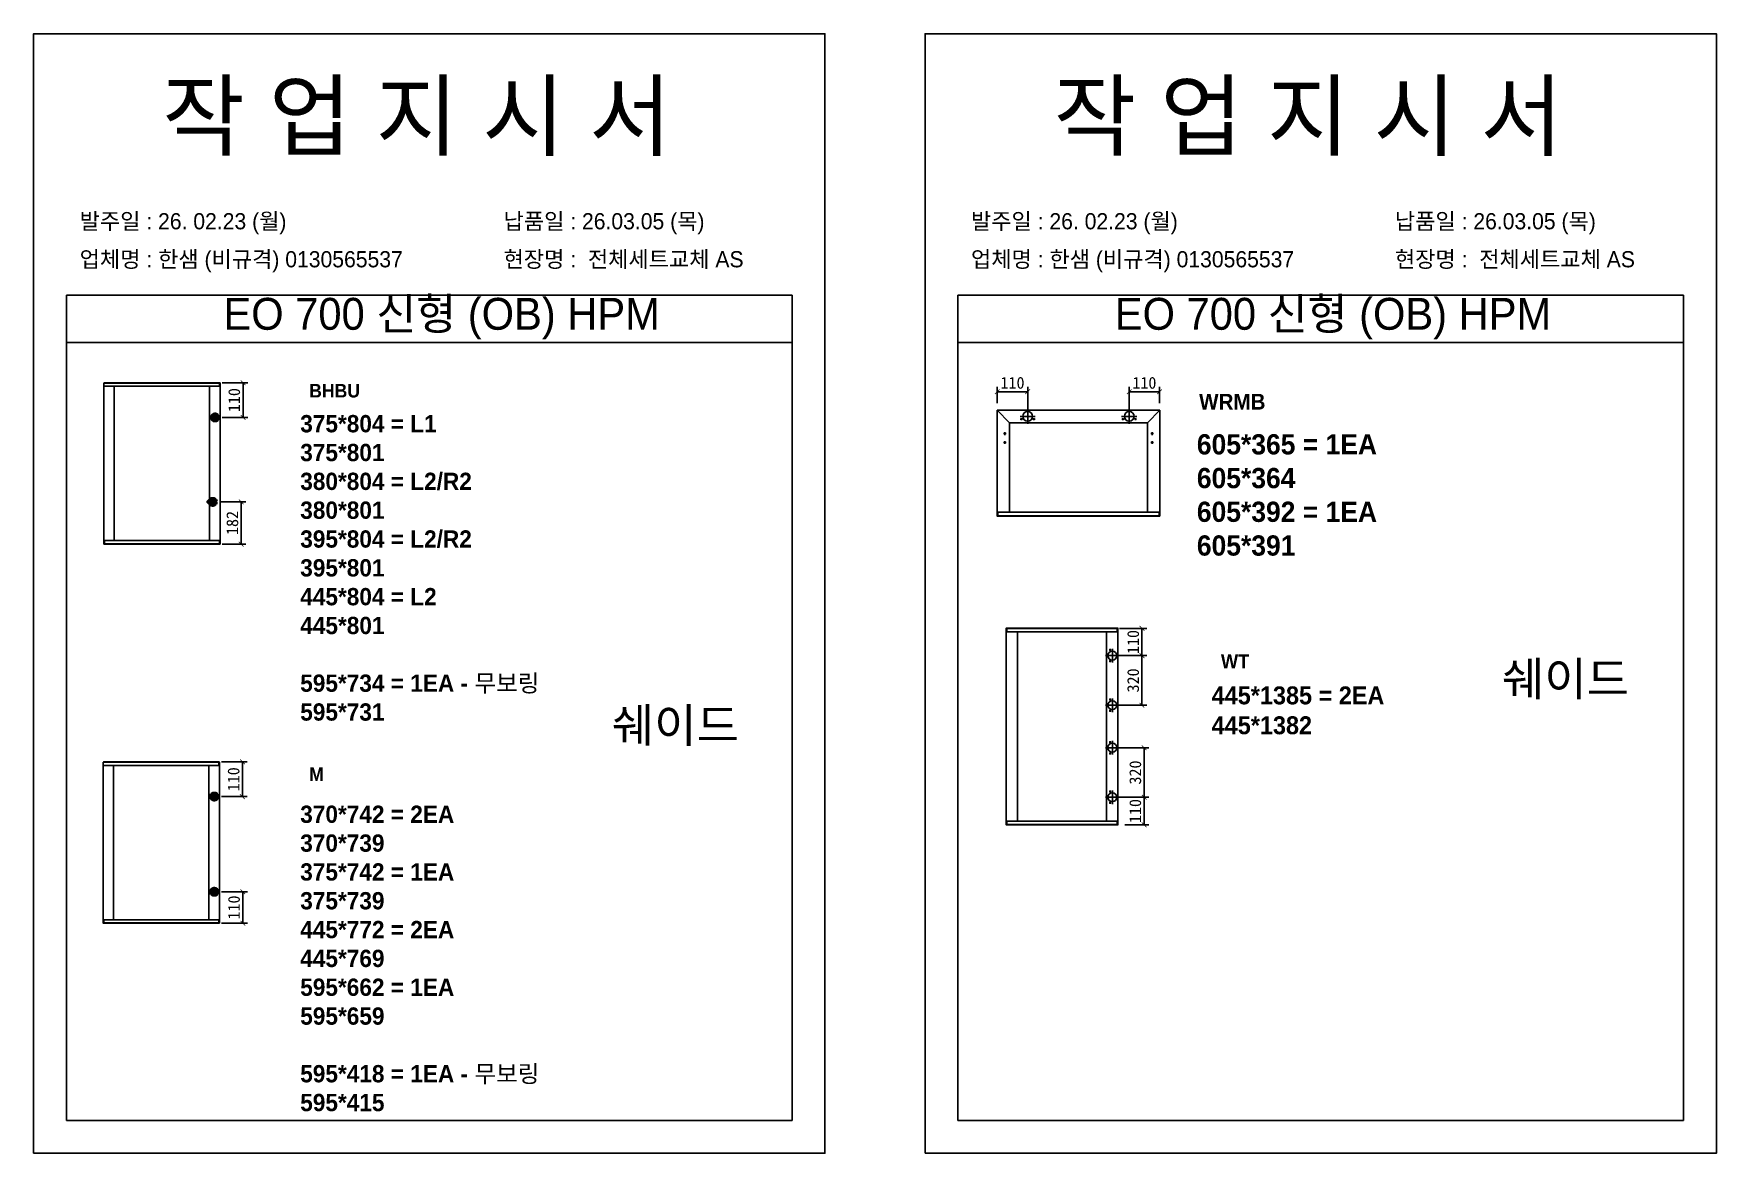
# Model space of a CAD drawing. Header units: millimetres. Extents: x -44117 to 256353, y -2095463 to 65325.
# Drawn here: x 112838 to 116410, y -729334 to -726958 of the extents above; entities that cross this region are included whole.
import ezdxf

# ---------------------------------------------------------------- set-up
doc = ezdxf.new("R2010")
doc.units = ezdxf.units.MM
doc.header["$LTSCALE"] = 10
doc.layers.add('Layer1', color=7, linetype='Continuous', lineweight=70)
doc.styles.add('MtX_Gulim', font='')
doc.styles.get('MtX_Gulim').set_extended_font_data('Gulim', bold=True)
doc.dimstyles.new('ISO-25', dxfattribs={"dimtxt": 2.5, "dimasz": 2.5, "dimexe": 1, "dimexo": 1, "dimtad": 1, "dimtxsty": 'Standard', "dimblk": 'ARCHTICK', "dimcen": 2.5, "dimadec": 0, "dimazin": 0, "dimtfac": 1, "dimtmove": 0, "dimatfit": 3, "dimfxl": 0, "dimarcsym": 0})

msp = doc.modelspace()

# ---------------------------------------------------------------- texts
at = {"linetype": 'Continuous', "style": 'MtX_Gulim'}
for s, height, p in [('BHBU', 28.584701, (113423.00034, -727730.1683)), ('WRMB', 33.437275, (115312.34195, -727755.89478)), ('WT', 29.627386, (115358.66235, -728304.72537)), ('M', 28.5847, (113423.00034, -728543.88659))]:
    msp.add_text(s, height=height, dxfattribs=at).set_placement(p)
at = {"attachment_point": 1}
for s, width, gutter_width, heights, insert, char_height in [('{\\fGulim|b0|i0|c129|p50;작 업 지 시 서}', 3307.3198183, 12.5, [-155.84554], (113110.93561, -727062.30749), 140), ('{\\fGulim|b0|i0|c129|p50;작 업 지 시 서}', 3307.3198183, 12.5, [-155.84554], (115003.24021, -727062.30749), 140), ('\\pt11;{\\fGulim|b0|i0|c129|p50;발주일 : 26. 02.23 (월)}', 3307.3198183, 12.5, [34.50412], (112935.72625, -727339.02791), 34.3), ('{\\fGulim|b0|i0|c129|p50;납품일 : 26.03.05 (목)}', 3307.3198183, 12.5, [35.09023], (113835.70424, -727339.02791), 34.3), ('\\pt11;{\\fGulim|b0|i0|c129|p50;발주일 : 26. 02.23 (월)}', 3307.3198183, 12.5, [34.50412], (114828.03086, -727339.02791), 34.3), ('{\\fGulim|b0|i0|c129|p50;납품일 : 26.03.05 (목)}', 3307.3198183, 12.5, [35.09023], (115728.00884, -727339.02791), 34.3), ('{\\fGulim|b0|i0|c129|p50;업체명 : 한샘 (비규격) 0130565537}', 3307.3198183, 12.5, [36.11279], (112935.72625, -727419.68409), 34.3), ('{\\fGulim|b0|i0|c129|p50;현장명 :  \\C1;전체세트교체 AS}', 3307.3198183, 12.5, [-38.2735], (113835.70424, -727419.68409), 34.3), ('{\\fGulim|b0|i0|c129|p50;업체명 : 한샘 (비규격) 0130565537}', 3307.3198183, 12.5, [36.11279], (114828.03086, -727419.68409), 34.3), ('{\\fGulim|b0|i0|c129|p50;현장명 :  \\C1;전체세트교체 AS}', 3307.3198183, 12.5, [-38.2735], (115728.00884, -727419.68409), 34.3), ('{\\fGulim|b0|i0|c129|p50;EO 700 신형 (OB) HPM}', 1597.0710432, 6.03612, [-85.06834], (113241.06929, -727518.84341), 67.6045736), ('{\\fGulim|b0|i0|c129|p50;EO 700 신형 (OB) HPM}', 1597.0710432, 6.03612, [-85.06834], (115133.37389, -727518.84341), 67.6045736), ('{\\f굴림|b1|i0|c129|p50;375*804 = L1\\P\\C1;375*801\\P\\C256;380*804 = L2/R2\\P\\C1;380*801\\P\\C256;395*804 = L2/R2\\P\\C1;395*801\\P\\C256;445*804 = L2\\P\\C1;445*801\\P\\P\\C256;595*734 = 1EA - 무보링\\P\\C1;595*731}', 11097.3917356, 142.72229, [-658.41579], (113404.05729, -727767.42864), 36.7000174), ('{\\f굴림|b1|i0|c129|p50;605*365 = 1EA\\P\\C1;605*364\\P\\C256;605*392 = 1EA\\P\\C1;605*391', 12981.2987302, 166.951, [-259.11477], (115307.56697, -727808.11716), 42.930258), ('{\\f굴림|b1|i0|c129|p50;쉐이드}', 21672.9931185, 278.73389, [-79.63826], (115955.31917, -728291.58374), 71.6744299), ('{\\f굴림|b1|i0|c129|p50;445*1385 = 2EA\\P\\C1;445*1382}', 11502.191844, 147.92838, [-102.59386], (115339.02831, -728343.34485), 38.0387258), ('{\\f굴림|b1|i0|c129|p50;쉐이드}', 21672.9931185, 278.73389, [-79.63826], (114065.63079, -728390.04647), 71.6744299), ('{\\f굴림|b1|i0|c129|p50;370*742 = 2EA\\P\\C1;370*739\\P\\C256;375*742 = 1EA\\P\\C1;375*739\\P\\C256;445*772 = 2EA\\P\\C1;445*769\\P\\C256;595*662 = 1EA\\P\\C1;595*659\\P\\P\\C256;595*418 = 1EA - 무보링\\P\\C1;595*415}', 11097.3917356, 142.72229, [-651.66803], (113404.05729, -728596.21025), 36.7000174)]:
    msp.add_mtext_dynamic_manual_height_columns(s, width=width, gutter_width=gutter_width, heights=heights, dxfattribs=dict(at, insert=insert, char_height=char_height))

# ---------------------------------------------------------------- blocks, each defined once
blk = doc.blocks.new('_ArchTick')
at = {"color": 0, "linetype": 'ByBlock', "const_width": 0.15}
blk.add_lwpolyline([(-0.5, -0.5), (0.5, 0.5)], dxfattribs=at)
blk = doc.blocks.new('*D4934')
at = {"color": 0, "lineweight": -2}
for p, q in [((113238.2, -727699), (113292.8, -727699)), ((113282.8, -727772.6), (113282.8, -727699)), ((113238.2, -727772.6), (113292.8, -727772.6))]:
    blk.add_line(p, q, dxfattribs=at)
at = {"layer": 'Defpoints', "color": 0}
for p in [(113223.2, -727699), (113282.8, -727699), (113223.2, -727772.6)]:
    blk.add_point(p, dxfattribs=at)
at = {"color": 0, "lineweight": -2, "xscale": 10, "yscale": 10, "zscale": 10}
for p, rotation in [((113282.8, -727699), 90), ((113282.8, -727772.6), 270)]:
    blk.add_blockref('_ArchTick', p, dxfattribs=dict(at, rotation=rotation))
at = {"color": 0, "insert": (113264, -727735.8), "char_height": 25, "attachment_point": 5, "rotation": 90}
blk.add_mtext('110', dxfattribs=at)
blk = doc.blocks.new('*D4935')
at = {"color": 0, "lineweight": -2}
for p, q in [((113233.2, -727951.7), (113288.7, -727951.7)), ((113278.7, -727951.7), (113278.7, -728041.4)), ((113238.2, -728041.4), (113288.7, -728041.4))]:
    blk.add_line(p, q, dxfattribs=at)
at = {"layer": 'Defpoints', "color": 0}
for p in [(113218.2, -727951.7), (113223.2, -728041.4), (113278.7, -728041.4)]:
    blk.add_point(p, dxfattribs=at)
at = {"color": 0, "lineweight": -2, "xscale": 10, "yscale": 10, "zscale": 10}
for p, rotation in [((113278.7, -727951.7), 90), ((113278.7, -728041.4), 270)]:
    blk.add_blockref('_ArchTick', p, dxfattribs=dict(at, rotation=rotation))
at = {"color": 0, "insert": (113260, -727996.5), "char_height": 25, "attachment_point": 5, "rotation": 90}
blk.add_mtext('182', dxfattribs=at)
blk = doc.blocks.new('*D4936')
at = {"color": 0, "lineweight": -2}
for p, q in [((113236.7, -728503.5), (113291.3, -728503.5)), ((113281.3, -728577.2), (113281.3, -728503.5)), ((113236.7, -728577.2), (113291.3, -728577.2))]:
    blk.add_line(p, q, dxfattribs=at)
at = {"layer": 'Defpoints', "color": 0}
for p in [(113221.7, -728503.5), (113281.3, -728503.5), (113221.7, -728577.2)]:
    blk.add_point(p, dxfattribs=at)
at = {"color": 0, "lineweight": -2, "xscale": 10, "yscale": 10, "zscale": 10}
for p, rotation in [((113281.3, -728503.5), 90), ((113281.3, -728577.2), 270)]:
    blk.add_blockref('_ArchTick', p, dxfattribs=dict(at, rotation=rotation))
at = {"color": 0, "insert": (113262.6, -728540.3), "char_height": 25, "attachment_point": 5, "rotation": 90}
blk.add_mtext('110', dxfattribs=at)
blk = doc.blocks.new('*D4937')
at = {"color": 0, "lineweight": -2}
for p, q in [((113236.7, -728779), (113292.3, -728779)), ((113282.3, -728779), (113282.3, -728845.9)), ((113236.7, -728845.9), (113292.3, -728845.9))]:
    blk.add_line(p, q, dxfattribs=at)
at = {"layer": 'Defpoints', "color": 0}
for p in [(113221.7, -728779), (113221.7, -728845.9), (113282.3, -728845.9)]:
    blk.add_point(p, dxfattribs=at)
at = {"color": 0, "lineweight": -2, "xscale": 10, "yscale": 10, "zscale": 10}
for p, rotation in [((113282.3, -728779), 90), ((113282.3, -728845.9), 270)]:
    blk.add_blockref('_ArchTick', p, dxfattribs=dict(at, rotation=rotation))
at = {"color": 0, "insert": (113263.5, -728812.5), "char_height": 25, "attachment_point": 5, "rotation": 90}
blk.add_mtext('110', dxfattribs=at)
blk = doc.blocks.new('*D4938')
at = {"color": 0, "lineweight": -2}
for p, q in [((114883.9, -727742.5), (114883.9, -727707.9)), ((114948.4, -727755.2), (114948.4, -727707.9)), ((114883.9, -727717.9), (114948.4, -727717.9))]:
    blk.add_line(p, q, dxfattribs=at)
at = {"layer": 'Defpoints', "color": 0}
for p in [(114948.4, -727717.9), (114883.9, -727757.5), (114948.4, -727770.2)]:
    blk.add_point(p, dxfattribs=at)
at = {"color": 0, "lineweight": -2, "xscale": 10, "yscale": 10, "zscale": 10, "rotation": 180}
blk.add_blockref('_ArchTick', (114883.9, -727717.9), dxfattribs=at)
at = {"color": 0, "lineweight": -2, "xscale": 10, "yscale": 10, "zscale": 10}
blk.add_blockref('_ArchTick', (114948.4, -727717.9), dxfattribs=at)
at = {"color": 0, "insert": (114916.2, -727699.2), "char_height": 25, "attachment_point": 5}
blk.add_mtext('110', dxfattribs=at)
blk = doc.blocks.new('*D4939')
at = {"color": 0, "lineweight": -2}
for p, q in [((115164, -727755.2), (115164, -727707.9)), ((115228.5, -727742.5), (115228.5, -727707.9)), ((115164, -727717.9), (115228.5, -727717.9))]:
    blk.add_line(p, q, dxfattribs=at)
at = {"layer": 'Defpoints', "color": 0}
for p in [(115228.5, -727717.9), (115164, -727770.2), (115228.5, -727757.5)]:
    blk.add_point(p, dxfattribs=at)
at = {"color": 0, "lineweight": -2, "xscale": 10, "yscale": 10, "zscale": 10, "rotation": 180}
blk.add_blockref('_ArchTick', (115164, -727717.9), dxfattribs=at)
at = {"color": 0, "lineweight": -2, "xscale": 10, "yscale": 10, "zscale": 10}
blk.add_blockref('_ArchTick', (115228.5, -727717.9), dxfattribs=at)
at = {"color": 0, "insert": (115196.2, -727699.2), "char_height": 25, "attachment_point": 5}
blk.add_mtext('110', dxfattribs=at)
blk = doc.blocks.new('*D4940')
at = {"color": 0, "lineweight": -2}
for p, q in [((115143.2, -728220.1), (115201.1, -728220.1)), ((115191.1, -728278), (115191.1, -728220.1)), ((115143.2, -728278), (115201.1, -728278))]:
    blk.add_line(p, q, dxfattribs=at)
at = {"layer": 'Defpoints', "color": 0}
for p in [(115128.2, -728220.1), (115191.1, -728220.1), (115128.2, -728278)]:
    blk.add_point(p, dxfattribs=at)
at = {"color": 0, "lineweight": -2, "xscale": 10, "yscale": 10, "zscale": 10}
for p, rotation in [((115191.1, -728220.1), 90), ((115191.1, -728278), 270)]:
    blk.add_blockref('_ArchTick', p, dxfattribs=dict(at, rotation=rotation))
at = {"color": 0, "insert": (115172.4, -728249.1), "char_height": 25, "attachment_point": 5, "rotation": 90}
blk.add_mtext('110', dxfattribs=at)
blk = doc.blocks.new('*D4941')
at = {"color": 0, "lineweight": -2}
for p, q in [((115143.2, -728578.5), (115205.7, -728578.5)), ((115195.7, -728637.1), (115195.7, -728578.5)), ((115154.8, -728637.1), (115205.7, -728637.1))]:
    blk.add_line(p, q, dxfattribs=at)
at = {"layer": 'Defpoints', "color": 0}
for p in [(115128.2, -728578.5), (115195.7, -728578.5), (115139.8, -728637.1)]:
    blk.add_point(p, dxfattribs=at)
at = {"color": 0, "lineweight": -2, "xscale": 10, "yscale": 10, "zscale": 10}
for p, rotation in [((115195.7, -728578.5), 90), ((115195.7, -728637.1), 270)]:
    blk.add_blockref('_ArchTick', p, dxfattribs=dict(at, rotation=rotation))
at = {"color": 0, "insert": (115176.9, -728607.8), "char_height": 25, "attachment_point": 5, "rotation": 90}
blk.add_mtext('110', dxfattribs=at)
blk = doc.blocks.new('*D4942')
at = {"color": 0, "lineweight": -2}
for p, q in [((115143.2, -728473.4), (115205.7, -728473.4)), ((115195.7, -728578.5), (115195.7, -728473.4)), ((115143.2, -728578.5), (115205.7, -728578.5))]:
    blk.add_line(p, q, dxfattribs=at)
at = {"layer": 'Defpoints', "color": 0}
for p in [(115128.2, -728473.4), (115195.7, -728473.4), (115128.2, -728578.5)]:
    blk.add_point(p, dxfattribs=at)
at = {"color": 0, "lineweight": -2, "xscale": 10, "yscale": 10, "zscale": 10}
for p, rotation in [((115195.7, -728473.4), 90), ((115195.7, -728578.5), 270)]:
    blk.add_blockref('_ArchTick', p, dxfattribs=dict(at, rotation=rotation))
at = {"color": 0, "insert": (115176.9, -728526), "char_height": 25, "attachment_point": 5, "rotation": 90}
blk.add_mtext('320', dxfattribs=at)
blk = doc.blocks.new('*D4943')
at = {"color": 0, "lineweight": -2}
for p, q in [((115143.2, -728278), (115201.1, -728278)), ((115191.1, -728278), (115191.1, -728383.2)), ((115143.2, -728383.2), (115201.1, -728383.2))]:
    blk.add_line(p, q, dxfattribs=at)
at = {"layer": 'Defpoints', "color": 0}
for p in [(115128.2, -728278), (115128.2, -728383.2), (115191.1, -728383.2)]:
    blk.add_point(p, dxfattribs=at)
at = {"color": 0, "lineweight": -2, "xscale": 10, "yscale": 10, "zscale": 10}
for p, rotation in [((115191.1, -728278), 90), ((115191.1, -728383.2), 270)]:
    blk.add_blockref('_ArchTick', p, dxfattribs=dict(at, rotation=rotation))
at = {"color": 0, "insert": (115172.4, -728330.6), "char_height": 25, "attachment_point": 5, "rotation": 90}
blk.add_mtext('320', dxfattribs=at)

# ---------------------------------------------------------------- dimensions: what is measured, and where the dimension line sits
for base, p1, p2, text, picture, middle in [((113282.78166, -727698.98647), (113223.16788, -727772.60295), (113223.16788, -727698.98647), '110', '*D4934', (113264.03166, -727735.79471)), ((113278.73513, -728041.36528), (113218.16788, -727951.72471), (113223.16788, -728041.36528), '182', '*D4935', (113259.98513, -727996.54499)), ((115191.1061, -728383.15618), (115128.18096, -728277.97364), (115128.18096, -728383.15618), '320', '*D4943', (115172.3561, -728330.56491)), ((113281.30279, -728503.54122), (113221.68902, -728577.1577), (113221.68902, -728503.54122), '110', '*D4936', (113262.55279, -728540.34946)), ((115195.67756, -728473.36618), (115128.18096, -728578.54871), (115128.18096, -728473.36618), '320', '*D4942', (115176.92756, -728525.95744)), ((115195.67756, -728578.54871), (115139.81951, -728637.05341), (115128.18096, -728578.54871), '110', '*D4941', (115176.92756, -728607.80106)), ((113282.25627, -728845.92003), (113221.68902, -728779.03566), (113221.68902, -728845.92003), '110', '*D4937', (113263.50627, -728812.47785))]:
    dim = msp.add_linear_dim(base=base, p1=p1, p2=p2, angle=90, text=text, dimstyle='ISO-25', override={"dimscale": 10, "dimasz": 1, "dimexo": 1.5, "dimtxsty": 'Standard'})
    dim.commit()
    dim.dimension.update_dxf_attribs({"geometry": picture, "text_midpoint": middle})
for base, p1, p2, picture, middle in [((114948.41989, -727717.91528), (114883.89984, -727757.49568), (114948.41989, -727770.22211), '*D4938', (114916.15986, -727699.16528)), ((115228.48971, -727717.91528), (115163.96967, -727770.22211), (115228.48971, -727757.49568), '*D4939', (115196.22969, -727699.16528))]:
    dim = msp.add_linear_dim(base=base, p1=p1, p2=p2, text='110', dimstyle='ISO-25', override={"dimscale": 10, "dimasz": 1, "dimexo": 1.5, "dimtxsty": 'Standard'})
    dim.commit()
    dim.dimension.update_dxf_attribs({"geometry": picture, "text_midpoint": middle})
dim = msp.add_linear_dim(base=(115191.1061, -728220.13655), p1=(115128.18096, -728277.97364), p2=(115128.18096, -728220.13655), angle=90, text='110', dimstyle='ISO-25', override={"dimscale": 10, "dimasz": 1, "dimexo": 1.5, "dimtxsty": 'Standard'})
dim.commit()
dim.dimension.update_dxf_attribs({"geometry": '*D4940', "text_midpoint": (115191.1061, -728249.0551), "dimtype": 160})

# ---------------------------------------------------------------- linework, layer by layer
for p, q in [((114448.129, -727513.3147), (112908.129, -727513.3147)), ((116340.43361, -727513.3147), (114800.43361, -727513.3147)), ((114448.129, -727613.3147), (112908.129, -727613.3147)), ((116340.43361, -727613.3147), (114800.43361, -727613.3147)), ((112987.30523, -727699.23243), (112987.30523, -728041.11931)), ((113233.80587, -727699.67516), (112987.30523, -727699.67516)), ((113233.80587, -727706.36532), (112987.30523, -727706.36532)), ((113233.55991, -727698.98647), (112987.55119, -727698.98647)), ((113009.19583, -727705.8734), (113009.19583, -728033.98643)), ((113211.66931, -728033.98643), (113211.66931, -727706.36532)), ((113232.57606, -727706.36532), (113232.57606, -727698.98647)), ((113233.80587, -728041.11931), (113233.80587, -727699.23243)), ((114883.60387, -727757.49568), (114883.60387, -727981.83601)), ((114909.94462, -727783.83643), (114883.69056, -727757.2864)), ((115228.48971, -727757.19972), (114883.89984, -727757.19972)), ((114909.94462, -727783.83643), (114909.94462, -727973.84499)), ((115202.44492, -727783.83643), (114909.94462, -727783.83643)), ((114964.5633, -727770.22211), (114932.27647, -727770.22211)), ((114937.46924, -727776.14138), (114932.73382, -727776.14138)), ((114935.10153, -727773.77367), (114935.10153, -727778.50909)), ((114948.41988, -727786.36553), (114948.41988, -727754.07869)), ((114964.10595, -727776.14138), (114959.37053, -727776.14138)), ((114961.73824, -727773.77367), (114961.73824, -727778.50909)), ((115147.82625, -727770.22211), (115180.11308, -727770.22211)), ((115153.01902, -727776.14138), (115148.28361, -727776.14138)), ((115150.65132, -727773.77367), (115150.65132, -727778.50909)), ((115163.96967, -727786.36553), (115163.96967, -727754.07869)), ((115179.65574, -727776.14138), (115174.92032, -727776.14138)), ((115177.28803, -727773.77367), (115177.28803, -727778.50909)), ((115202.44492, -727783.83643), (115228.69899, -727757.2864)), ((115202.44492, -727973.25307), (115202.44492, -727783.83643)), ((115228.78567, -727981.83601), (115228.78567, -727757.49568)), ((114896.92224, -727806.92158), (114902.84151, -727806.92158)), ((114899.88187, -727803.96195), (114899.88187, -727809.88122)), ((115215.46732, -727806.92158), (115209.54805, -727806.92158)), ((115212.50768, -727803.96195), (115212.50768, -727809.88122)), ((114896.92224, -727825.86325), (114902.84151, -727825.86325)), ((114899.88187, -727822.90361), (114899.88187, -727828.82288)), ((115215.46732, -727825.86325), (115209.54805, -727825.86325)), ((115212.50768, -727822.90361), (115212.50768, -727828.82288)), ((114883.60387, -727973.25307), (115228.78567, -727973.25307)), ((114883.60387, -727981.30327), (115228.48971, -727981.30327)), ((114883.89984, -727982.13197), (115228.48971, -727982.13197)), ((114885.08369, -727973.25307), (114885.08369, -727982.13197)), ((115227.30585, -727982.13197), (115227.30585, -727973.25307)), ((113233.80587, -728033.98643), (112987.30523, -728033.98643)), ((112988.53504, -728041.36528), (112988.53504, -728033.98643)), ((113232.57606, -728033.98643), (113232.57606, -728041.36528)), ((113233.80587, -728040.67659), (112987.30523, -728040.67659)), ((113233.55991, -728041.36528), (112987.55119, -728041.36528)), ((114902.90393, -728219.65724), (114902.90393, -728636.8651)), ((115139.8975, -728220.13655), (114902.90393, -728220.13655)), ((115139.8975, -728227.3795), (114902.90393, -728227.3795)), ((115139.63122, -728219.39096), (114903.17022, -728219.39096)), ((114904.23536, -728219.39096), (114904.23536, -728227.3795)), ((114926.60329, -728226.84693), (114926.60329, -728629.14285)), ((115115.93186, -728629.14285), (115115.93186, -728227.3795)), ((115138.56608, -728227.3795), (115138.56608, -728219.39096)), ((115139.8975, -728636.8651), (115139.8975, -728219.65724)), ((115113.65638, -728277.97364), (115142.70555, -728277.97364)), ((115125.51812, -728265.99081), (115121.25756, -728265.99081)), ((115123.38784, -728263.86054), (115123.38784, -728268.12109)), ((115128.18096, -728292.49823), (115128.18096, -728263.44905)), ((115125.51812, -728289.95646), (115121.25756, -728289.95646)), ((115123.38784, -728287.82618), (115123.38784, -728292.08674)), ((115113.65638, -728383.15618), (115142.70555, -728383.15618)), ((115125.51812, -728371.17335), (115121.25756, -728371.17335)), ((115123.38784, -728369.04307), (115123.38784, -728373.30363)), ((115128.18096, -728368.63159), (115128.18096, -728397.68077)), ((115125.51812, -728395.13899), (115121.25756, -728395.13899)), ((115123.38784, -728393.00872), (115123.38784, -728397.26927)), ((115125.51812, -728461.38335), (115121.25756, -728461.38335)), ((115123.38784, -728459.25307), (115123.38784, -728463.51363)), ((115128.18096, -728458.84159), (115128.18096, -728487.89077)), ((115113.65638, -728473.36618), (115142.70555, -728473.36618)), ((115125.51812, -728485.34899), (115121.25756, -728485.34899)), ((115123.38784, -728483.21871), (115123.38784, -728487.47927)), ((112985.82636, -728503.78718), (112985.82636, -728845.67406)), ((113232.327, -728504.22991), (112985.82636, -728504.22991)), ((113232.327, -728510.92007), (112985.82636, -728510.92007)), ((113232.08104, -728503.54122), (112986.07232, -728503.54122)), ((113007.71696, -728510.42815), (113007.71696, -728838.54118)), ((113210.19044, -728838.54118), (113210.19044, -728510.92007)), ((113231.09719, -728510.92007), (113231.09719, -728503.54122)), ((113232.327, -728845.67406), (113232.327, -728503.78718)), ((115125.51812, -728566.56587), (115121.25756, -728566.56587)), ((115123.38784, -728564.4356), (115123.38784, -728568.69615)), ((115128.18096, -728564.02412), (115128.18096, -728593.07329)), ((115113.65638, -728578.54871), (115142.70555, -728578.54871)), ((115125.51812, -728590.53152), (115121.25756, -728590.53152)), ((115123.38784, -728588.40124), (115123.38784, -728592.6618)), ((115139.8975, -728629.14285), (114902.90393, -728629.14285)), ((115139.8975, -728636.3858), (114902.90393, -728636.3858)), ((115139.63122, -728637.1314), (114903.17022, -728637.1314)), ((114904.23536, -728637.1314), (114904.23536, -728629.14285)), ((115138.56608, -728629.14285), (115138.56608, -728637.1314)), ((113232.327, -728838.54118), (112985.82636, -728838.54118)), ((113232.327, -728845.23134), (112985.82636, -728845.23134)), ((113232.08104, -728845.92003), (112986.07232, -728845.92003)), ((112987.05617, -728845.92003), (112987.05617, -728838.54118)), ((113231.09719, -728838.54118), (113231.09719, -728845.92003))]:
    msp.add_line(p, q)
for points in [[(112838.129, -729334.14498), (114518.129, -729334.14498), (114518.129, -726958.14498), (112838.129, -726958.14498)], [(114730.43361, -729334.14498), (116410.43361, -729334.14498), (116410.43361, -726958.14498), (114730.43361, -726958.14498)]]:
    msp.add_lwpolyline(points, close=True)
for points in [[(112908.129, -727513.3147), (112908.129, -729264.14498), (114448.129, -729264.14498), (114448.129, -727513.3147)], [(114800.43361, -727513.3147), (114800.43361, -729264.14498), (116340.43361, -729264.14498), (116340.43361, -727513.3147)]]:
    msp.add_lwpolyline(points)
for centre, radius in [((114935.10153, -727776.14138), 0.94708), ((114948.41988, -727770.22211), 10.35872), ((114961.73824, -727776.14138), 0.94708), ((115150.65132, -727776.14138), 0.94708), ((115163.96967, -727770.22211), 10.35872), ((115177.28803, -727776.14138), 0.94708), ((114899.88187, -727806.92158), 0.88789), ((115212.50768, -727806.92158), 0.88789), ((114899.88187, -727825.86325), 0.88789), ((115212.50768, -727825.86325), 0.88789), ((115128.18096, -728277.97364), 9.31997), ((115123.38784, -728265.99081), 0.85211), ((115123.38784, -728289.95646), 0.85211), ((115128.18096, -728383.15618), 9.31997), ((115123.38784, -728371.17335), 0.85211), ((115123.38784, -728395.13899), 0.85211), ((115128.18096, -728473.36618), 9.31997), ((115123.38784, -728461.38335), 0.85211), ((115123.38784, -728485.34899), 0.85211), ((115128.18096, -728578.54871), 9.31997), ((115123.38784, -728566.56587), 0.85211), ((115123.38784, -728590.53152), 0.85211)]:
    msp.add_circle(centre, radius)
for centre, radius, start, end in [((113233.55991, -727699.23243), 0.24596, 0, 90), ((114883.89984, -727757.49568), 0.29596, 90, 180), ((115228.48971, -727757.49568), 0.29596, 0, 90), ((114883.89984, -727981.83601), 0.29596, 180, 270), ((115228.48971, -727981.83601), 0.29596, 270, 0), ((112987.55119, -728041.11932), 0.24596, 180, 270), ((113233.55991, -728041.11932), 0.24596, 270, 0), ((114903.17022, -728219.65724), 0.26628, 90, 180), ((115139.63122, -728219.65724), 0.26628, 0, 90), ((113232.08104, -728503.78718), 0.24596, 0, 90), ((114903.17022, -728636.86511), 0.26628, 180, 270), ((115139.63122, -728636.86511), 0.26628, 270, 0), ((112986.07232, -728845.67407), 0.24596, 180, 270), ((113232.08104, -728845.67407), 0.24596, 270, 0)]:
    msp.add_arc(centre, radius, start, end)
at = {"layer": 'Layer1'}
for p, q in [((113223.16788, -727763.53774), (113223.16788, -727781.66815)), ((113218.16788, -727960.78991), (113218.16788, -727942.6595)), ((113221.68902, -728568.0925), (113221.68902, -728586.2229)), ((113221.68902, -728788.10086), (113221.68902, -728769.97046))]:
    msp.add_line(p, q, dxfattribs=at)
for points in [[(113232.23309, -727772.60295), (113214.10268, -727772.60295)], [(113227.23309, -727951.72471), (113209.10268, -727951.72471)], [(113230.75422, -728577.1577), (113212.62382, -728577.1577)], [(113230.75422, -728779.03566), (113212.62382, -728779.03566)]]:
    msp.add_lwpolyline(points, close=True, dxfattribs=at)
for centre in [(113223.16788, -727772.60295), (113218.16788, -727951.72471), (113221.68902, -728577.1577), (113221.68902, -728779.03566)]:
    msp.add_circle(centre, 6.04347, dxfattribs=at)

msp.set_redraw_order([(e.dxf.handle, doc.entitydb.next_handle()) for e in msp.query("TEXT MTEXT ATTDEF DIMENSION ARC_DIMENSION")])  # texts and dimensions are drawn at this point

doc.saveas('drawing.dxf')
